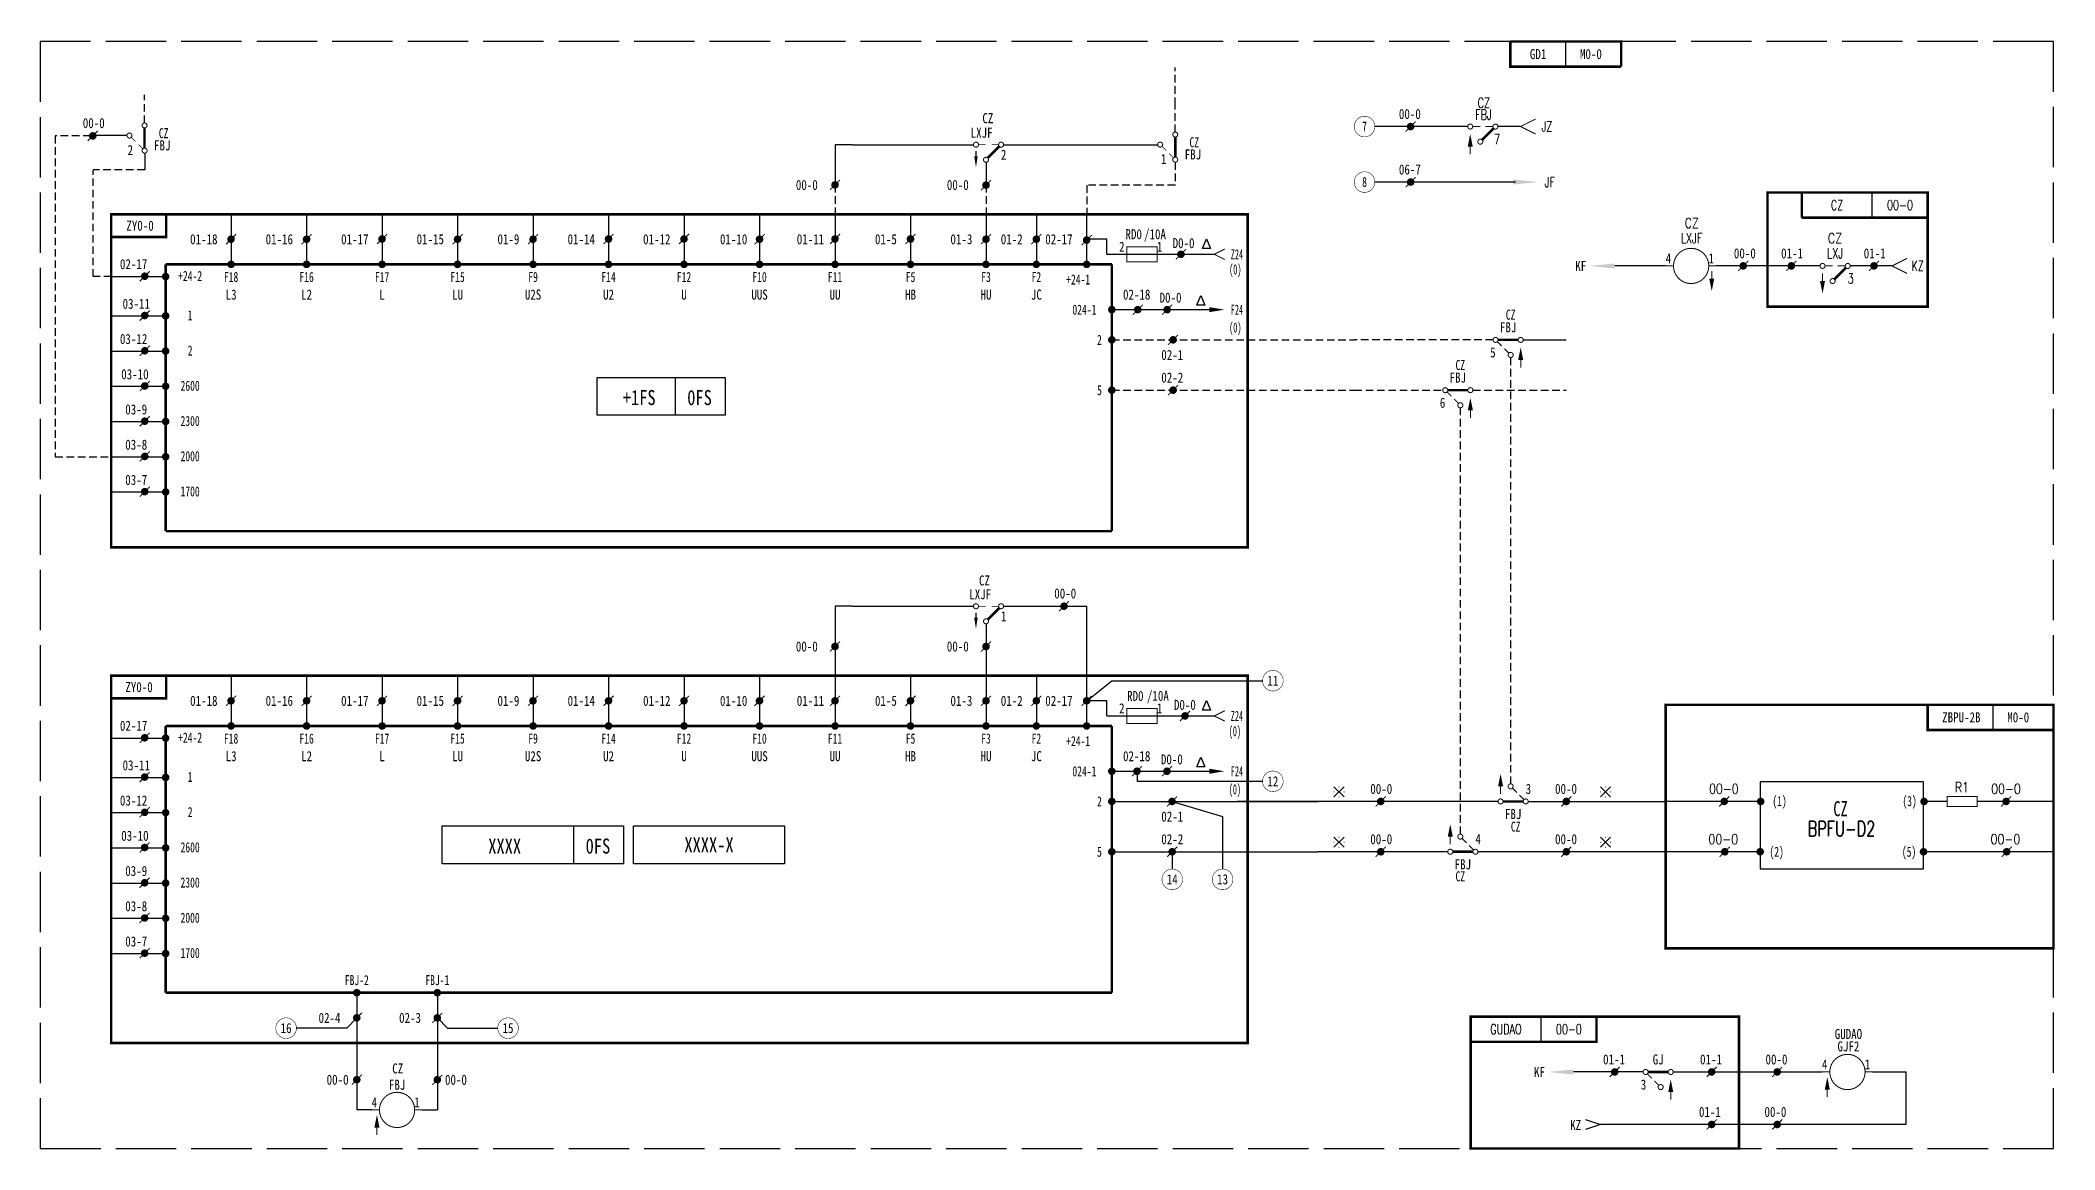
# Model space of a CAD drawing. Header units: millimetres. Extents: x -400 to 0, y -220 to 0.
import ezdxf
from ezdxf.enums import TextEntityAlignment as Align

# ---------------------------------------------------------------- set-up
doc = ezdxf.new("R2010")
doc.units = ezdxf.units.MM
doc.linetypes.add('ACAD_ISO02W100', pattern=[15, 12, -3])
doc.linetypes.add('DASHEDX2', pattern=[1.5, 1, -0.5])
for name, color, linetype in [('define', 7, 'Continuous'), ('hide', 7, 'Continuous'), ('tie', 7, 'Continuous')]:
    doc.layers.add(name, color=color, linetype=linetype)
doc.styles.add('HZ', font='TXT', dxfattribs={"width": 0.7, "bigfont": 'HZTXT'})

msp = doc.modelspace()

# ---------------------------------------------------------------- texts
at = {"color": 7}
for s, width, p in [('GD1', 0.8, (-102.4, -2.5)), ('7', 0.7, (-136.88, -16.9)), ('2', 0.8, (-208.59, -22.5)), ('8', 0.7, (-136.88, -27.93)), ('1', 0.8, (-208.59, -114.23)), ('11', 0.8, (-155.09, -127.03)), ('ZBPU-2B', 0.8, (-18.3, -134.32)), ('12', 0.8, (-155.09, -147.03)), ('14', 0.8, (-175.09, -166.52)), ('13', 0.8, (-165.09, -166.52)), ('16', 0.8, (-351.16, -196.09)), ('15', 0.8, (-307.06, -196.09)), ('GJF2', 0.8, (-40.74, -199.71))]:
    msp.add_text(s, height=2, dxfattribs=dict(at, width=width)).set_placement(p, align=Align.MIDDLE)
at = {"color": 5, "width": 0.8}
for s, p in [('M0-0', (-91.9, -2.5)), ('ZY0-0', (-380.38, -128.31)), ('M0-0', (-7, -134.32))]:
    msp.add_text(s, height=2, dxfattribs=at).set_placement(p, align=Align.MIDDLE)
at = {"color": 3, "style": 'HZ'}
for s, width, p in [('CZ', 0.7, (-113.17, -13.18)), ('CZ', 0.8, (-71.86, -37.08)), ('CZ', 0.8, (-43.41, -40.1)), ('R1', 0.8, (-18.18, -149.21)), ('00-0', 0.8, (-9.43, -149.53)), ('00-0', 0.8, (-9.54, -159.53))]:
    msp.add_text(s, height=2, dxfattribs=dict(at, width=width)).set_placement(p, align=Align.CENTER)
at = {"color": 4, "width": 0.8}
for p in [(-387.2, -16.2), (-245.52, -28.5), (-215.52, -28.5)]:
    msp.add_text('00-0', height=2, dxfattribs=at).set_placement(p, align=Align.MIDDLE_RIGHT)
at = {"color": 4}
for s, height, width, p in [('CZ', 2, 0.8, (-211.72, -16.23)), ('D0-0', 2, 0.8, (-172.84, -41.06)), ('(0)', 2, 0.6, (-162.56, -46.3)), ('D0-0', 2, 0.8, (-175.43, -51.9)), ('(0)', 2, 0.6, (-162.56, -57.84)), ('0FS', 3, 0.8, (-269.01, -72.26))]:
    msp.add_text(s, height=height, dxfattribs=dict(at, width=width)).set_placement(p, align=Align.CENTER)
at = {"color": 3}
for s, width, p in [('00-0', 0.8, (-127.88, -15.4)), ('CZ', 0.8, (-212.4, -108.11)), ('D0-0', 0.8, (-172.58, -132.83)), ('(0)', 0.6, (-162.64, -138.07)), ('D0-0', 0.8, (-175.17, -143.66)), ('(0)', 0.6, (-162.64, -149.61)), ('CZ', 0.8, (-328.98, -205.1))]:
    msp.add_text(s, height=2, dxfattribs=dict(at, width=width)).set_placement(p, align=Align.CENTER)
at = {"color": 7, "style": 'HZ', "width": 0.7}
for s, p in [('FBJ', (-113.25, -15.53)), ('LXJF', (-71.9, -40.08)), ('LXJ', (-43.38, -43.1))]:
    msp.add_text(s, height=2, dxfattribs=at).set_placement(p, align=Align.CENTER)
for s, p in [('JZ', (-99.55, -17.9)), ('7', (-109.95, -20.4)), ('JF', (-99.05, -28.93))]:
    msp.add_text(s, height=2, dxfattribs=at).set_placement(p, align=Align.RIGHT)
at = {"color": 7, "width": 0.8}
for s, height, p in [('FBJ', 2, (-375.77, -21.64)), ('FBJ', 2, (-170.98, -23.44)), ('06-7', 2, (-127.88, -26.43)), ('/10A', 2, (-178.52, -39.29)), ('L3', 2, (-362.09, -51.29)), ('L2', 2, (-347.09, -51.29)), ('L', 2, (-332.09, -51.29)), ('LU', 2, (-317.09, -51.29)), ('U2S', 2, (-302.09, -51.29)), ('U2', 2, (-287.09, -51.29)), ('U', 2, (-272.09, -51.29)), ('UUS', 2, (-257.09, -51.29)), ('UU', 2, (-242.09, -51.29)), ('HB', 2, (-227.09, -51.29)), ('HU', 2, (-212.09, -51.29)), ('JC', 2, (-202.09, -51.29)), ('FBJ', 2, (-108.35, -57.79)), ('02-1', 2, (-175.09, -63.29)), ('02-2', 2, (-175.09, -67.79)), ('FBJ', 2, (-118.35, -67.79)), ('+1FS', 3, (-281, -72.26)), ('/10A', 2, (-177.94, -131.03)), ('L3', 2, (-362.09, -143.03)), ('L2', 2, (-347.09, -143.03)), ('L', 2, (-332.09, -143.03)), ('LU', 2, (-317.09, -143.03)), ('U2S', 2, (-302.09, -143.03)), ('U2', 2, (-287.09, -143.03)), ('U', 2, (-272.09, -143.03)), ('UUS', 2, (-257.09, -143.03)), ('UU', 2, (-242.09, -143.03)), ('HB', 2, (-227.09, -143.03)), ('HU', 2, (-212.09, -143.03)), ('JC', 2, (-202.09, -143.03)), ('FBJ', 2, (-107.35, -154.53)), ('FBJ', 2, (-117.35, -164.53)), ('GJ', 2, (-78.54, -203.3)), ('FBJ', 2, (-329.11, -208.34))]:
    msp.add_text(s, height=height, dxfattribs=at).set_placement(p, align=Align.CENTER)
at = {"color": 4}
for s, width, p in [('CZ', 0.7, (-375.49, -18.21)), ('CZ', 0.7, (-170.71, -20.01)), ('ZY0-0', 0.8, (-380.18, -36.61))]:
    msp.add_text(s, height=2, dxfattribs=dict(at, width=width)).set_placement(p, align=Align.MIDDLE)
at = {"color": 7, "width": 0.8}
for s, p in [('LXJF', (-215.15, -19.11)), ('2', (-382.66, -22.56)), ('1', (-177.34, -24.36)), ('01-18', (-370.23, -40.29)), ('01-16', (-355.23, -40.29)), ('01-17', (-340.23, -40.29)), ('01-15', (-325.23, -40.29)), ('01-9', (-309.16, -40.29)), ('01-14', (-295.23, -40.29)), ('01-12', (-280.23, -40.29)), ('01-10', (-264.96, -40.29)), ('01-11', (-249.69, -40.29)), ('01-5', (-234.16, -40.29)), ('01-3', (-219.16, -40.29)), ('01-2', (-209.16, -40.29)), ('02-17', (-200.32, -40.29)), ('2', (-185.66, -41.79)), ('02-17', (-384.18, -45.24)), ('4', (-77.05, -44.1)), ('03-11', (-383.65, -53.12)), ('03-12', (-384.18, -60.12)), ('5', (-111.92, -62.79)), ('03-10', (-383.92, -67.12)), ('6', (-121.92, -72.79)), ('03-9', (-383.12, -74.12)), ('03-8', (-383.12, -81.12)), ('03-7', (-383.12, -88.12)), ('LXJF', (-215.42, -110.85)), ('01-18', (-370.23, -132.03)), ('01-16', (-355.23, -132.03)), ('01-9', (-309.16, -132.03)), ('01-14', (-295.23, -132.03)), ('01-10', (-264.96, -132.03)), ('01-5', (-234.16, -132.03)), ('01-2', (-209.16, -132.03)), ('2', (-185.66, -133.53)), ('02-17', (-384.18, -136.98)), ('03-11', (-383.65, -144.85)), ('03-12', (-384.18, -151.85)), ('03-10', (-383.92, -158.85)), ('03-9', (-383.12, -165.85)), ('03-8', (-383.12, -172.85)), ('03-7', (-383.12, -179.85)), ('4', (-46, -204.3)), ('4', (-334.18, -211.84))]:
    msp.add_text(s, height=2, dxfattribs=at).set_placement(p)
at = {"color": 3, "style": 'HZ', "width": 0.7}
for s, p in [('CZ', (-43, -32.5)), ('GUDAO', (-108.79, -196.3))]:
    msp.add_text(s, height=2, dxfattribs=at).set_placement(p, align=Align.MIDDLE)
at = {"color": 5, "style": 'HZ', "width": 0.7}
for p in [(-30.5, -32.5), (-96.29, -196.3)]:
    msp.add_text('00-0', height=2, dxfattribs=at).set_placement(p, align=Align.MIDDLE)
at = {"color": 4, "width": 0.8}
msp.add_text('RD0', height=2, dxfattribs=at).set_placement((-181.12, -39.29), align=Align.RIGHT)
at = {"color": 7}
for s, width, p in [('1', 0.8, (-177.06, -41.79)), ('Z24', 0.6, (-161.01, -43.29)), ('KF', 0.8, (-92.84, -45.6)), ('1', 0.8, (-67.45, -44.1)), ('F24', 0.6, (-161.01, -54.29)), ('1', 0.8, (-177.06, -133.53)), ('Z24', 0.6, (-161.01, -135.03)), ('F24', 0.6, (-161.01, -146.03)), ('3', 0.8, (-103.78, -149.53)), ('4', 0.8, (-113.78, -159.53)), ('1', 0.8, (-36.4, -204.3)), ('3', 0.8, (-80.91, -208.3)), ('1', 0.8, (-324.58, -211.84))]:
    msp.add_text(s, height=2, dxfattribs=dict(at, width=width)).set_placement(p, align=Align.RIGHT)
at = {"color": 7, "style": 'HZ', "width": 0.7}
msp.add_text('3', height=2, dxfattribs=at).set_placement((-40.88, -48.1))
at = {"color": 7, "width": 0.8}
for s, p in [('02-18', (-179.43, -50.29)), ('02-18', (-179.43, -142.03)), ('KZ', (-93.85, -215.35))]:
    msp.add_text(s, height=2, dxfattribs=at).set_placement(p, align=Align.MIDDLE_RIGHT)
at = {"color": 3}
for s, height, width, p in [('CZ', 2, 0.7, (-107.85, -54.29)), ('CZ', 2, 0.7, (-117.85, -64.29)), ('CZ', 3, 0.7, (-42.31, -152.47)), ('CZ', 2, 0.7, (-106.85, -156.03)), ('CZ', 2, 0.7, (-117.85, -165.91)), ('GUDAO', 2, 0.8, (-40.74, -197.25))]:
    msp.add_text(s, height=height, dxfattribs=dict(at, width=width)).set_placement(p, align=Align.MIDDLE)
at = {"color": 3, "width": 0.8}
msp.add_text('RD0', height=2, dxfattribs=at).set_placement((-180.8, -131.06), align=Align.RIGHT)
at = {"color": 7, "width": 0.7}
for s, p in [('(1)', (-55.85, -150.95)), ('(3)', (-30.01, -150.95)), ('(2)', (-56.43, -161.03)), ('(5)', (-30.12, -161.03))]:
    msp.add_text(s, height=2, dxfattribs=at).set_placement(p, align=Align.MIDDLE_LEFT)
at = {"color": 7, "style": 'HZ', "width": 0.7}
msp.add_text('BPFU-D2', height=3, dxfattribs=at).set_placement((-42.11, -156.43), align=Align.MIDDLE)
at = {"color": 6, "width": 0.8}
for s, p in [('XXXX', (-307.73, -161.4)), ('0FS', (-289.2, -161.4))]:
    msp.add_text(s, height=3, dxfattribs=at).set_placement(p, align=Align.CENTER)
msp.add_text('XXXX-X', height=3, dxfattribs=at).set_placement((-267.13, -159.64), align=Align.MIDDLE)
at = {"layer": 'tie', "color": 3, "width": 0.8}
for s, p in [('00-0', (-61.32, -43.1)), ('01-1', (-51.94, -43.1)), ('01-1', (-35.52, -43.1)), ('00-0', (-133.56, -149.53)), ('00-0', (-96.85, -149.53)), ('02-1', (-175.09, -155.03)), ('02-2', (-175.09, -159.53)), ('00-0', (-133.56, -159.53)), ('00-0', (-96.85, -159.53)), ('01-1', (-87.31, -203.3)), ('01-1', (-68.04, -203.3)), ('00-0', (-55.03, -203.3)), ('01-1', (-68.26, -213.73)), ('00-0', (-55.24, -213.73))]:
    msp.add_text(s, height=2, dxfattribs=at).set_placement(p, align=Align.CENTER)
at = {"layer": 'tie', "color": 1, "style": 'HZ', "width": 0.7}
msp.add_text('KZ', height=2, dxfattribs=at).set_placement((-25.75, -45.6), align=Align.RIGHT)
at = {"layer": 'tie', "color": 3, "width": 0.8}
for p in [(-194.18, -109.69), (-245.52, -120.23), (-215.52, -120.23)]:
    msp.add_text('00-0', height=2, dxfattribs=at).set_placement(p, align=Align.MIDDLE_RIGHT)
at = {"layer": 'tie', "color": 7, "width": 0.8}
for s, p in [('01-17', (-340.23, -132.03)), ('01-15', (-325.23, -132.03)), ('01-12', (-280.23, -132.03))]:
    msp.add_text(s, height=2, dxfattribs=at).set_placement(p)
at = {"layer": 'tie', "color": 3, "width": 0.8}
for s, p in [('01-11', (-249.69, -132.03)), ('01-3', (-219.16, -132.03)), ('02-17', (-200.32, -132.03)), ('00-0', (-319.59, -207.35))]:
    msp.add_text(s, height=2, dxfattribs=at).set_placement(p)
at = {"layer": 'tie', "color": 3, "style": 'HZ', "width": 0.8}
for p in [(-65.49, -149.53), (-65.6, -159.53)]:
    msp.add_text('00-0', height=2, dxfattribs=at).set_placement(p, align=Align.CENTER)
at = {"layer": 'tie', "color": 3, "width": 0.8}
for s, p in [('02-4', (-344.71, -194.04)), ('02-3', (-328.71, -194.04))]:
    msp.add_text(s, height=2, dxfattribs=at).set_placement(p, align=Align.MIDDLE_LEFT)
at = {"layer": 'tie', "color": 1, "width": 0.8}
msp.add_text('KF', height=2, dxfattribs=at).set_placement((-101.03, -205.8), align=Align.RIGHT)
at = {"layer": 'tie', "color": 3, "width": 0.8}
msp.add_text('00-0', height=2, dxfattribs=at).set_placement((-338.75, -207.33), align=Align.RIGHT)

# ---------------------------------------------------------------- blocks, each defined once
blk = doc.blocks.new('conti_2')
for points in [[(-0.95, 0, 0.1, 0.1, 1), (-1.05, 0, 0.1, 0.1, 1)], [(0.05, 1, 0.1, 0.1, 1), (-0.05, 1, 0.1, 0.1, 1)], [(1.05, 0, 0.1, 0.1, 1), (0.95, 0, 0.1, 0.1, 1)], [(0.05, -1, 0.1, 0.1, 1), (-0.05, -1, 0.1, 0.1, 1)]]:
    blk.add_lwpolyline(points, format="xyseb", close=True)
for points in [[(-1, -1), (1, 1)], [(1, -1), (-1, 1)]]:
    blk.add_lwpolyline(points)
blk.add_attdef('1', text='', height=2).set_placement((2.27, 0.09), align=Align.MIDDLE)
blk = doc.blocks.new('JX')
at = {"const_width": 0.75}
blk.add_lwpolyline([(-0.375, 0, 1), (0.375, 0, 1)], format="xyb", close=True, dxfattribs=at)
at = {"width": 0.7}
blk.add_attdef('Z20', text='', height=2, dxfattribs=at).set_placement((0, -3.5), align=Align.CENTER)
blk = doc.blocks.new('JY')
at = {"const_width": 0.75}
blk.add_lwpolyline([(0.375, 0, -1), (-0.375, 0, -1)], format="xyb", close=True, dxfattribs=at)
at = {"width": 0.7}
blk.add_attdef('Z20', text='', height=2, dxfattribs=at).set_placement((1.5, 0), align=Align.MIDDLE_LEFT)
blk = doc.blocks.new('JS')
at = {"const_width": 0.75}
blk.add_lwpolyline([(-0.375, 0, -1), (0.375, 0, -1)], format="xyb", close=True, dxfattribs=at)
at = {"width": 0.7}
blk.add_attdef('Z20', text='', height=2, dxfattribs=at).set_placement((0, 1.5), align=Align.CENTER)
blk = doc.blocks.new('JTX')
at = {"const_width": 0.2}
blk.add_lwpolyline([(0, -2.5), (0, -4)], dxfattribs=at)
blk.add_solid([(-0.5, -2.5), (0.5, -2.5), (0, 0)])

# ---------------------------------------------------------------- linework, layer by layer
at = {"color": 7}
for p, q in [((-96.9, -5), (-96.9, 0)), ((-127.88, -16.9), (-134.88, -16.9)), ((-116.38, -16.9), (-127.88, -16.9)), ((-105.88, -16.9), (-110.38, -16.9)), ((-238.59, -20.5), (-214.59, -20.5)), ((-212.09, -24), (-212.09, -28.5)), ((-106.88, -27.93), (-134.88, -27.93)), ((-36, -35), (-36, -30)), ((-362.09, -34.29), (-362.09, -44.29)), ((-347.09, -34.29), (-347.09, -44.29)), ((-332.09, -34.29), (-332.09, -44.29)), ((-317.09, -34.29), (-317.09, -44.29)), ((-302.09, -34.29), (-302.09, -44.29)), ((-287.09, -34.29), (-287.09, -44.29)), ((-272.09, -34.29), (-272.09, -44.29)), ((-257.09, -34.29), (-257.09, -44.29)), ((-242.09, -34.29), (-242.09, -44.29)), ((-227.09, -34.29), (-227.09, -44.29)), ((-212.09, -34.29), (-212.09, -44.29)), ((-202.09, -34.29), (-202.09, -44.29)), ((-192.09, -44.29), (-192.09, -34.29)), ((-188.09, -39.29), (-192.09, -39.29)), ((-188.09, -42.29), (-188.09, -39.29)), ((-188.09, -42.29), (-166.73, -42.29)), ((-46.38, -44.6), (-66.99, -44.6)), ((-32.08, -44.6), (-40.38, -44.6)), ((-187.09, -53.29), (-167.72, -53.29)), ((-187.09, -59.29), (-187.09, -59.29)), ((-289.36, -74.26), (-289.36, -66.76)), ((-289.36, -66.76), (-263.93, -66.76)), ((-273.84, -66.76), (-273.84, -74.26)), ((-263.93, -66.76), (-263.93, -74.26)), ((-187.09, -69.29), (-187.09, -69.29)), ((-263.93, -74.26), (-289.36, -74.26)), ((-238.59, -112.23), (-214.59, -112.23)), ((-212.09, -115.73), (-212.09, -120.23)), ((-192.09, -126.03), (-192.09, -112.23)), ((-242.09, -120.23), (-242.09, -126.03)), ((-212.09, -120.23), (-212.09, -126.03)), ((-362.09, -126.03), (-362.09, -136.03)), ((-347.09, -126.03), (-347.09, -136.03)), ((-332.09, -126.03), (-332.09, -136.03)), ((-317.09, -126.03), (-317.09, -136.03)), ((-302.09, -126.03), (-302.09, -136.03)), ((-287.09, -126.03), (-287.09, -136.03)), ((-272.09, -126.03), (-272.09, -136.03)), ((-257.09, -126.03), (-257.09, -136.03)), ((-242.09, -126.03), (-242.09, -136.03)), ((-227.09, -126.03), (-227.09, -136.03)), ((-212.09, -126.03), (-212.09, -136.03)), ((-202.09, -126.03), (-202.09, -136.03)), ((-192.09, -136.03), (-192.09, -126.03)), ((-192.09, -131.03), (-187.09, -127.03)), ((-187.09, -127.03), (-157.09, -127.03)), ((-188.09, -131.03), (-192.09, -131.03)), ((-188.09, -134.03), (-188.09, -131.03)), ((-188.09, -134.03), (-166.73, -134.03)), ((-187.09, -145.03), (-167.72, -145.03)), ((-182.09, -145.03), (-182.09, -147.03)), ((-182.09, -147.03), (-157.09, -147.03)), ((-187.09, -151.03), (-146.13, -151.03)), ((-187.09, -151.03), (-187.09, -151.03)), ((-175.09, -151.03), (-165.09, -154.03)), ((-110.35, -151.03), (-146.13, -151.03)), ((-104.35, -151.03), (-77.1, -151.03)), ((-320.13, -163.4), (-320.13, -155.9)), ((-320.13, -155.9), (-284.13, -155.9)), ((-294.04, -155.9), (-294.04, -163.4)), ((-284.13, -155.9), (-284.13, -163.4)), ((-165.09, -154.03), (-165.09, -164.52)), ((-284.13, -163.4), (-320.13, -163.4)), ((-187.09, -161.03), (-146.13, -161.03)), ((-187.09, -161.03), (-187.09, -161.03)), ((-175.09, -161.03), (-175.09, -164.52)), ((-120.35, -161.03), (-146.13, -161.03)), ((-77.05, -161.03), (-114.35, -161.03)), ((-337.11, -189.04), (-337.11, -203.04)), ((-321.11, -189.04), (-321.11, -203.04)), ((-339.11, -196.09), (-349.11, -196.09)), ((-337.11, -194.04), (-339.11, -196.09)), ((-321.11, -194.04), (-319.11, -196.09)), ((-319.11, -196.09), (-309.11, -196.09)), ((-101.79, -198.8), (-101.79, -193.8)), ((-337.11, -203.04), (-337.11, -212.34)), ((-321.11, -203.04), (-321.11, -212.34)), ((-75.54, -204.8), (-62.47, -204.8)), ((-62.47, -204.8), (-45.93, -204.8)), ((-334.11, -212.34), (-337.11, -212.34)), ((-324.11, -212.34), (-321.11, -212.34))]:
    msp.add_line(p, q, dxfattribs=at)
at = {"color": 7, "linetype": 'DASHEDX2', "ltscale": 1.5}
for p, q in [((-174.52, -12.64), (-174.52, -5.13)), ((-389.98, -18.75), (-397.03, -18.75)), ((-174.51, -23.98), (-174.51, -28.54)), ((-389.51, -46.71), (-389.51, -25.72)), ((-242.09, -28.5), (-242.09, -34.29)), ((-212.09, -28.5), (-212.09, -34.29)), ((-174.51, -28.54), (-192.09, -28.54)), ((-192.09, -28.54), (-192.09, -34.51)), ((-385.87, -46.71), (-389.51, -46.71)), ((-187.09, -59.29), (-138.9, -59.29)), ((-111.35, -59.29), (-138.9, -59.29)), ((-107.85, -62.81), (-107.85, -147.53)), ((-187.09, -69.29), (-138.9, -69.29)), ((-138.9, -69.29), (-121.35, -69.29)), ((-117.85, -72.76), (-117.85, -157.53))]:
    msp.add_line(p, q, dxfattribs=at)
for p, q in [((-382.78, -18.68), (-389.61, -18.68)), ((-379.23, -22.14), (-379.23, -25.5)), ((-208.59, -20.5), (-177.87, -20.5)), ((-385.87, -46.71), (-374.9, -46.71)), ((-76.99, -44.6), (-87.18, -44.6)), ((-385.93, -54.52), (-374.9, -54.52)), ((-385.93, -61.52), (-374.9, -61.52)), ((-385.93, -68.52), (-374.9, -68.52)), ((-385.93, -75.52), (-374.9, -75.52)), ((-385.93, -82.52), (-374.9, -82.52)), ((-385.93, -89.52), (-374.9, -89.52)), ((-208.59, -112.23), (-192.09, -112.23)), ((-11.98, -136.82), (-11.98, -131.82)), ((-385.87, -138.44), (-374.9, -138.44)), ((-385.93, -146.26), (-374.9, -146.26)), ((-146.13, -151.03), (-162.14, -151.03)), ((-58.14, -151.03), (-77.1, -151.03)), ((-21.08, -151.03), (-25.69, -151.03)), ((0, -151.03), (-15.16, -151.03)), ((-385.93, -153.26), (-374.9, -153.26)), ((-385.93, -160.26), (-374.9, -160.26)), ((-58.18, -161.03), (-77.05, -161.03)), ((0, -161.03), (-25.8, -161.03)), ((-385.93, -167.26), (-374.9, -167.26)), ((-385.93, -174.26), (-374.9, -174.26)), ((-385.93, -181.26), (-374.9, -181.26))]:
    msp.add_line(p, q)
at = {"color": 7}
for points, const_width in [([(-107.9, 0), (-107.9, -5), (-85.9, -5)], 0.5), ([(-107.9, 0), (-85.9, 0), (-85.9, -5)], 0.5), ([(-128.73, -17.9), (-126.73, -15.9)], 0.2), ([(-102.88, -18.4), (-105.88, -16.9), (-102.88, -15.4)], 0.2), ([(-390.57, -19.75), (-388.57, -17.75)], 0.2), ([(-113.88, -16.9), (-115.38, -16.9)], 0.2), ([(-111.15, -17.17), (-113.52, -19.54)], 0.5), ([(-111.38, -16.9), (-112.88, -16.9)], 0.2), ([(-213.59, -20.5), (-212.19, -20.5)], 0.15), ([(-209.45, -20.85), (-211.74, -23.14)], 0.5), ([(-210.99, -20.5), (-209.59, -20.5)], 0.15), ([(-115.88, -20.9), (-115.88, -22.4)], 0.2), ([(-128.72, -28.93), (-126.72, -26.93)], 0.2), ([(-25, -30), (-50, -30), (-50, -35)], 0.5), ([(-25, -30), (-25, -35), (-50, -35)], 0.5), ([(-374.99, -34.34), (-374.99, -38.86), (-385.87, -38.86)], 0.5), ([(-60.64, -43.59), (-62.64, -45.59)], 0.2), ([(-51.08, -43.59), (-53.08, -45.59)], 0.2), ([(-34.65, -43.59), (-36.65, -45.59)], 0.2), ([(-29.08, -46.1), (-32.08, -44.6), (-29.08, -43.1)], 0.2), ([(-75.49, -44.6), (-76.99, -44.6)], 0.2), ([(-68.49, -44.6), (-66.99, -44.6)], 0.2), ([(-67.9, -47.1), (-67.9, -45.6)], 0.2), ([(-45.88, -47.6), (-45.88, -46.1)], 0.2), ([(-43.88, -44.6), (-45.38, -44.6)], 0.2), ([(-43.62, -47.33), (-41.24, -44.95)], 0.5), ([(-41.38, -44.6), (-42.88, -44.6)], 0.2), ([(-110.53, -59.61), (-109.6, -60.54)], 0.2), ([(-106.35, -59.29), (-110.35, -59.29)], 0.5), ([(-109.1, -61.04), (-108.16, -61.98)], 0.2), ([(-105.85, -63.29), (-105.85, -64.79)], 0.2), ([(-120.53, -69.61), (-119.6, -70.54)], 0.2), ([(-116.35, -69.29), (-120.35, -69.29)], 0.5), ([(-119.1, -71.04), (-118.16, -71.98)], 0.2), ([(-115.85, -73.29), (-115.85, -74.79)], 0.2), ([(-197.6, -113.23), (-195.6, -111.23)], 0.2), ([(-213.59, -112.23), (-212.19, -112.23)], 0.15), ([(-209.45, -112.59), (-211.74, -114.88)], 0.5), ([(-210.99, -112.23), (-209.59, -112.23)], 0.15), ([(-243.09, -121.23), (-241.09, -119.23)], 0.2), ([(-213.09, -121.23), (-211.09, -119.23)], 0.2), ([(-160.09, -126.03), (-160.09, -199.04), (-385.93, -199.04), (-385.93, -126.03), (-160.09, -126.03)], 0.5), ([(-374.99, -126.03), (-374.99, -130.55), (-385.87, -130.55)], 0.5), ([(-375.09, -189.04), (-375.09, -136.03)], 0.5), ([(-375.09, -136.03), (-187.09, -136.03)], 0.5), ([(-187.09, -189.04), (-187.09, -136.03)], 0.5), ([(-109.85, -148.03), (-109.85, -149.53)], 0.2), ([(-134.65, -152.03), (-132.65, -150.03)], 0.2), ([(-109.35, -151.03), (-105.35, -151.03)], 0.5), ([(-106.6, -149.28), (-107.54, -148.34)], 0.2), ([(-105.17, -150.71), (-106.1, -149.78)], 0.2), ([(-97.8, -152.03), (-95.8, -150.03)], 0.2), ([(-66.42, -152.03), (-64.42, -150.03)], 0.2), ([(-10.4, -152.03), (-8.4, -150.03)], 0.2), ([(-134.65, -162.03), (-132.65, -160.03)], 0.2), ([(-119.85, -158.03), (-119.85, -159.53)], 0.2), ([(-116.6, -159.28), (-117.54, -158.34)], 0.2), ([(-115.17, -160.71), (-116.1, -159.78)], 0.2), ([(-97.8, -162.03), (-95.8, -160.03)], 0.2), ([(-66.31, -162.03), (-64.31, -160.03)], 0.2), ([(-10.29, -162.03), (-8.29, -160.03)], 0.2), ([(-119.35, -161.03), (-115.35, -161.03)], 0.5), ([(-375.09, -189.04), (-187.09, -189.04)], 0.5), ([(-90.79, -193.8), (-90.79, -198.8), (-115.79, -198.8)], 0.5), ([(-90.79, -193.8), (-115.79, -193.8), (-115.79, -198.8)], 0.5), ([(-86.17, -203.79), (-88.17, -205.79)], 0.2), ([(-66.9, -203.79), (-68.9, -205.79)], 0.2), ([(-53.89, -203.79), (-55.89, -205.79)], 0.2), ([(-79.79, -206.05), (-80.73, -205.11)], 0.2), ([(-76.54, -204.8), (-80.54, -204.8)], 0.5), ([(-78.36, -207.48), (-79.29, -206.55)], 0.2), ([(-44.43, -204.8), (-45.93, -204.8)], 0.2), ([(-37.43, -204.8), (-35.93, -204.8)], 0.2), ([(-76.04, -208.8), (-76.04, -210.3)], 0.2), ([(-44.93, -208.3), (-44.93, -209.8)], 0.2), ([(-332.61, -212.34), (-334.11, -212.34)], 0.2), ([(-325.61, -212.34), (-324.11, -212.34)], 0.2), ([(-66.9, -214.23), (-68.9, -216.23)], 0.2), ([(-53.89, -214.23), (-55.89, -216.23)], 0.2)]:
    msp.add_lwpolyline(points, dxfattribs=dict(at, const_width=const_width))
at = {"color": 7, "linetype": 'DASHEDX2', "ltscale": 1.5}
for points in [[(-379.3, -16.18), (-379.3, -10.58)], [(-174.52, -17.98), (-174.52, -12.64)], [(-397.03, -18.75), (-397.03, -82.52), (-385.93, -82.52)], [(-379.23, -22.18), (-379.23, -25.5), (-389.51, -25.5), (-389.51, -25.63)], [(-115.35, -69.29), (-96.85, -69.29)]]:
    msp.add_lwpolyline(points, dxfattribs=at)
for points in [[(-381.28, -17.68, 0, 0, 0), (-381.28, -16.68, 0.8, 0, 0), (-381.28, -14.48, 0, 0, 0)], [(-176.49, -19.48, 0, 0, 0), (-176.49, -18.48, 0.8, 0, 0), (-176.49, -16.28, 0, 0, 0)]]:
    msp.add_lwpolyline(points, format="xyseb")
at = {"color": 7}
for points, const_width in [([(-134.83, -16.9, -1), (-138.93, -16.9, -1)], 0.1), ([(-389.94, -18.75, 1), (-389.19, -18.75, 1)], 0.75), ([(-214.59, -20.5, 1), (-213.59, -20.5, 1)], 0.2), ([(-209.59, -20.5, 1), (-208.59, -20.5, 1)], 0.2), ([(-128.1, -16.9, 1), (-127.35, -16.9, 1)], 0.75), ([(-212.59, -23.5, 1), (-211.59, -23.5, 1)], 0.2), ([(-134.83, -27.93, -1), (-138.93, -27.93, -1)], 0.1), ([(-128.1, -27.93, 1), (-127.35, -27.93, 1)], 0.75), ([(-68.49, -44.6, -1), (-75.49, -44.6, -1)], 0.2), ([(-61.27, -44.59, 1), (-62.02, -44.59, 1)], 0.75), ([(-51.7, -44.59, 1), (-52.45, -44.59, 1)], 0.75), ([(-35.28, -44.59, 1), (-36.03, -44.59, 1)], 0.75), ([(-214.59, -112.23, 1), (-213.59, -112.23, 1)], 0.2), ([(-209.59, -112.23, 1), (-208.59, -112.23, 1)], 0.2), ([(-196.97, -112.23, 1), (-196.22, -112.23, 1)], 0.75), ([(-212.59, -115.23, 1), (-211.59, -115.23, 1)], 0.2), ([(-242.47, -120.23, 1), (-241.72, -120.23, 1)], 0.75), ([(-212.47, -120.23, 1), (-211.72, -120.23, 1)], 0.75), ([(-153.04, -127.03, -1), (-157.14, -127.03, -1)], 0.1), ([(-153.04, -147.03, -1), (-157.14, -147.03, -1)], 0.1), ([(-134.03, -151.03, 1), (-133.28, -151.03, 1)], 0.75), ([(-97.17, -151.03, 1), (-96.42, -151.03, 1)], 0.75), ([(-65.79, -151.03, 1), (-65.04, -151.03, 1)], 0.75), ([(-9.78, -151.03, 1), (-9.03, -151.03, 1)], 0.75), ([(-134.03, -161.03, 1), (-133.28, -161.03, 1)], 0.75), ([(-97.17, -161.03, 1), (-96.42, -161.03, 1)], 0.75), ([(-65.68, -161.03, 1), (-64.93, -161.03, 1)], 0.75), ([(-9.67, -161.03, 1), (-8.92, -161.03, 1)], 0.75), ([(-173.04, -166.52, -1), (-177.14, -166.52, -1)], 0.1), ([(-163.04, -166.52, -1), (-167.14, -166.52, -1)], 0.1), ([(-349.11, -196.09, -1), (-353.21, -196.09, -1)], 0.1), ([(-305.01, -196.09, -1), (-309.11, -196.09, -1)], 0.1), ([(-86.79, -204.79, 1), (-87.54, -204.79, 1)], 0.75), ([(-67.53, -204.79, 1), (-68.28, -204.79, 1)], 0.75), ([(-54.51, -204.79, 1), (-55.26, -204.79, 1)], 0.75), ([(-37.43, -204.8, -1), (-44.43, -204.8, -1)], 0.2), ([(-325.61, -212.34, -1), (-332.61, -212.34, -1)], 0.2), ([(-67.53, -215.23, 1), (-68.28, -215.23, 1)], 0.75), ([(-54.51, -215.23, 1), (-55.26, -215.23, 1)], 0.75)]:
    msp.add_lwpolyline(points, format="xyb", close=True, dxfattribs=dict(at, const_width=const_width))
for points, const_width in [([(-382.78, -18.68, 1), (-381.78, -18.68, 1)], 0.2), ([(-379.78, -16.68, 1), (-378.78, -16.68, 1)], 0.2), ([(-177.99, -20.48, 1), (-176.99, -20.48, 1)], 0.2), ([(-174.99, -18.48, 1), (-173.99, -18.48, 1)], 0.2), ([(-379.78, -21.68, 1), (-378.78, -21.68, 1)], 0.2), ([(-174.99, -23.48, 1), (-173.99, -23.48, 1)], 0.2), ([(-242.47, -28.49, 1), (-241.72, -28.49, 1)], 0.75), ([(-212.47, -28.54, 1), (-211.72, -28.54, 1)], 0.75), ([(-362.47, -39.29, 1), (-361.72, -39.29, 1)], 0.75), ([(-347.47, -39.29, 1), (-346.72, -39.29, 1)], 0.75), ([(-332.47, -39.24, 1), (-331.72, -39.24, 1)], 0.75), ([(-317.47, -39.29, 1), (-316.72, -39.29, 1)], 0.75), ([(-302.47, -39.29, 1), (-301.72, -39.29, 1)], 0.75), ([(-287.47, -39.24, 1), (-286.72, -39.24, 1)], 0.75), ([(-272.47, -39.24, 1), (-271.72, -39.24, 1)], 0.75), ([(-257.47, -39.29, 1), (-256.72, -39.29, 1)], 0.75), ([(-242.47, -39.24, 1), (-241.72, -39.24, 1)], 0.75), ([(-227.47, -39.24, 1), (-226.72, -39.24, 1)], 0.75), ([(-212.47, -39.29, 1), (-211.72, -39.29, 1)], 0.75), ([(-202.47, -39.29, 1), (-201.72, -39.29, 1)], 0.75), ([(-192.47, -39.46, 1), (-191.72, -39.46, 1)], 0.75), ([(-173.74, -42.29, 1), (-172.99, -42.29, 1)], 0.75), ([(-379.62, -46.64, 1), (-378.87, -46.64, 1)], 0.75), ([(-379.62, -54.46, 1), (-378.87, -54.46, 1)], 0.75), ([(-182.32, -53.29, 1), (-181.57, -53.29, 1)], 0.75), ([(-176.48, -53.29, 1), (-175.73, -53.29, 1)], 0.75), ([(-175.29, -59.29, 1), (-174.54, -59.29, 1)], 0.75), ([(-379.62, -61.46, 1), (-378.87, -61.46, 1)], 0.75), ([(-379.62, -68.46, 1), (-378.87, -68.46, 1)], 0.75), ([(-175.29, -69.29, 1), (-174.54, -69.29, 1)], 0.75), ([(-379.62, -75.46, 1), (-378.87, -75.46, 1)], 0.75), ([(-379.62, -82.46, 1), (-378.87, -82.46, 1)], 0.75), ([(-379.62, -89.46, 1), (-378.87, -89.46, 1)], 0.75), ([(-362.47, -131.03, 1), (-361.72, -131.03, 1)], 0.75), ([(-347.47, -131.03, 1), (-346.72, -131.03, 1)], 0.75), ([(-332.47, -131.03, 1), (-331.72, -131.03, 1)], 0.75), ([(-317.47, -131.03, 1), (-316.72, -131.03, 1)], 0.75), ([(-302.47, -131.03, 1), (-301.72, -131.03, 1)], 0.75), ([(-287.47, -131.03, 1), (-286.72, -131.03, 1)], 0.75), ([(-272.47, -131.03, 1), (-271.72, -131.03, 1)], 0.75), ([(-257.47, -131.03, 1), (-256.72, -131.03, 1)], 0.75), ([(-242.47, -131.03, 1), (-241.72, -131.03, 1)], 0.75), ([(-227.47, -131.03, 1), (-226.72, -131.03, 1)], 0.75), ([(-212.47, -131.03, 1), (-211.72, -131.03, 1)], 0.75), ([(-202.47, -131.03, 1), (-201.72, -131.03, 1)], 0.75), ([(-192.47, -131.03, 1), (-191.72, -131.03, 1)], 0.75), ([(-172.92, -134.03, 1), (-172.17, -134.03, 1)], 0.75), ([(-379.64, -138.38, 1), (-378.89, -138.38, 1)], 0.75), ([(-379.64, -146.19, 1), (-378.89, -146.19, 1)], 0.75), ([(-182.47, -145.03, 1), (-181.72, -145.03, 1)], 0.75), ([(-176.51, -145.03, 1), (-175.76, -145.03, 1)], 0.75), ([(-175.5, -151.03, 1), (-174.75, -151.03, 1)], 0.75), ([(-57.79, -151.03, -1), (-58.54, -151.03, -1)], 0.75), ([(-25.33, -151.03, -1), (-26.08, -151.03, -1)], 0.75), ([(-379.64, -153.19, 1), (-378.89, -153.19, 1)], 0.75), ([(-379.64, -160.19, 1), (-378.89, -160.19, 1)], 0.75), ([(-175.47, -161.03, 1), (-174.72, -161.03, 1)], 0.75), ([(-57.9, -161.03, -1), (-58.65, -161.03, -1)], 0.75), ([(-25.44, -161.03, -1), (-26.19, -161.03, -1)], 0.75), ([(-379.64, -167.19, 1), (-378.89, -167.19, 1)], 0.75), ([(-379.64, -174.19, 1), (-378.89, -174.19, 1)], 0.75), ([(-379.64, -181.19, 1), (-378.89, -181.19, 1)], 0.75), ([(-337.49, -194.04, 1), (-336.74, -194.04, 1)], 0.75), ([(-321.49, -194.04, 1), (-320.74, -194.04, 1)], 0.75), ([(-337.49, -206.34, 1), (-336.74, -206.34, 1)], 0.75), ([(-321.49, -206.34, 1), (-320.74, -206.34, 1)], 0.75)]:
    msp.add_lwpolyline(points, format="xyb", close=True, dxfattribs=dict(const_width=const_width))
for points, const_width in [([(-381.08, -19.88), (-381.92, -19.03)], 0.15), ([(-379.28, -21.18), (-379.28, -17.18)], 0.5), ([(-174.49, -22.98), (-174.49, -18.98)], 0.5), ([(-379.63, -21.33), (-380.48, -20.48)], 0.15), ([(-176.29, -21.68), (-177.14, -20.84)], 0.15), ([(-174.85, -23.13), (-175.69, -22.28)], 0.15), ([(-243.09, -29.49), (-241.09, -27.49)], 0.2), ([(-213.09, -29.54), (-211.09, -27.54)], 0.2), ([(-363.09, -40.29), (-361.09, -38.29)], 0.2), ([(-348.09, -40.29), (-346.09, -38.29)], 0.2), ([(-333.09, -40.24), (-331.09, -38.24)], 0.2), ([(-318.09, -40.29), (-316.09, -38.29)], 0.2), ([(-303.09, -40.29), (-301.09, -38.29)], 0.2), ([(-288.09, -40.24), (-286.09, -38.24)], 0.2), ([(-273.09, -40.24), (-271.09, -38.24)], 0.2), ([(-258.09, -40.29), (-256.09, -38.29)], 0.2), ([(-243.09, -40.24), (-241.09, -38.24)], 0.2), ([(-228.09, -40.24), (-226.09, -38.24)], 0.2), ([(-213.09, -40.29), (-211.09, -38.29)], 0.2), ([(-203.09, -40.29), (-201.09, -38.29)], 0.2), ([(-193.09, -40.46), (-191.09, -38.46)], 0.2), ([(-176.09, -42.29), (-186.09, -42.29)], 0.2), ([(-174.36, -43.29), (-172.36, -41.29)], 0.2), ([(-164.65, -43.33), (-166.73, -42.29), (-164.65, -41.25)], 0.2), ([(-380.24, -47.64), (-378.24, -45.64)], 0.2), ([(-380.24, -55.46), (-378.24, -53.46)], 0.2), ([(-182.94, -54.29), (-180.94, -52.29)], 0.2), ([(-177.11, -54.29), (-175.11, -52.29)], 0.2), ([(-175.92, -60.29), (-173.92, -58.29)], 0.2), ([(-380.24, -62.46), (-378.24, -60.46)], 0.2), ([(-380.24, -69.46), (-378.24, -67.46)], 0.2), ([(-175.92, -70.29), (-173.92, -68.29)], 0.2), ([(-380.24, -76.46), (-378.24, -74.46)], 0.2), ([(-380.24, -83.46), (-378.24, -81.46)], 0.2), ([(-380.24, -90.46), (-378.24, -88.46)], 0.2), ([(-363.09, -132.03), (-361.09, -130.03)], 0.2), ([(-348.09, -132.03), (-346.09, -130.03)], 0.2), ([(-333.09, -132.03), (-331.09, -130.03)], 0.2), ([(-318.09, -132.03), (-316.09, -130.03)], 0.2), ([(-303.09, -132.03), (-301.09, -130.03)], 0.2), ([(-288.09, -132.03), (-286.09, -130.03)], 0.2), ([(-273.09, -132.03), (-271.09, -130.03)], 0.2), ([(-258.09, -132.03), (-256.09, -130.03)], 0.2), ([(-243.09, -132.03), (-241.09, -130.03)], 0.2), ([(-228.09, -132.03), (-226.09, -130.03)], 0.2), ([(-213.09, -132.03), (-211.09, -130.03)], 0.2), ([(-203.09, -132.03), (-201.09, -130.03)], 0.2), ([(-193.09, -132.03), (-191.09, -130.03)], 0.2), ([(-25, -131.82), (0, -131.82), (0, -136.82)], 0.5), ([(-25, -131.82), (-25, -136.82), (0, -136.82)], 0.5), ([(-176.09, -134.03), (-186.09, -134.03)], 0.2), ([(-173.54, -135.03), (-171.54, -133.03)], 0.2), ([(-164.65, -135.07), (-166.73, -134.03), (-164.65, -132.99)], 0.2), ([(-380.27, -139.38), (-378.27, -137.38)], 0.2), ([(-183.09, -146.03), (-181.09, -144.03)], 0.2), ([(-177.13, -146.03), (-175.13, -144.03)], 0.2), ([(-380.27, -147.19), (-378.27, -145.19)], 0.2), ([(-380.27, -154.19), (-378.27, -152.19)], 0.2), ([(-176.13, -152.03), (-174.13, -150.03)], 0.2), ([(-380.27, -161.19), (-378.27, -159.19)], 0.2), ([(-176.09, -162.03), (-174.09, -160.03)], 0.2), ([(-380.27, -168.19), (-378.27, -166.19)], 0.2), ([(-380.27, -175.19), (-378.27, -173.19)], 0.2), ([(-380.27, -182.19), (-378.27, -180.19)], 0.2), ([(-338.11, -195.04), (-336.11, -193.04)], 0.2), ([(-322.11, -195.04), (-320.11, -193.04)], 0.2), ([(-338.11, -207.34), (-336.11, -205.34)], 0.2), ([(-322.11, -207.34), (-320.11, -205.34)], 0.2)]:
    msp.add_lwpolyline(points, dxfattribs=dict(const_width=const_width))
at = {"color": 7, "const_width": 0.2}
for points in [[(-115.88, -16.4, 1), (-115.88, -17.4, 1), (-115.88, -16.4)], [(-113.88, -19.4, 1), (-113.88, -20.4, 1), (-113.88, -19.4)], [(-110.88, -16.4, 1), (-110.88, -17.4, 1), (-110.88, -16.4)], [(-45.88, -45.1, -1), (-45.88, -44.1, -1), (-45.88, -45.1)], [(-40.88, -45.1, -1), (-40.88, -44.1, -1), (-40.88, -45.1)], [(-43.88, -48.1, -1), (-43.88, -47.1, -1), (-43.88, -48.1)], [(-110.85, -59.79, 1), (-110.85, -58.79, 1), (-110.85, -59.79)], [(-105.85, -59.79, 1), (-105.85, -58.79, 1), (-105.85, -59.79)], [(-107.85, -62.79, 1), (-107.85, -61.79, 1), (-107.85, -62.79)], [(-120.85, -69.79, 1), (-120.85, -68.79, 1), (-120.85, -69.79)], [(-117.85, -72.79, 1), (-117.85, -71.79, 1), (-117.85, -72.79)], [(-115.85, -69.79, 1), (-115.85, -68.79, 1), (-115.85, -69.79)], [(-107.85, -147.53, 1), (-107.85, -148.53, 1), (-107.85, -147.53)], [(-109.85, -150.53, 1), (-109.85, -151.53, 1), (-109.85, -150.53)], [(-104.85, -150.53, 1), (-104.85, -151.53, 1), (-104.85, -150.53)], [(-117.85, -157.53, 1), (-117.85, -158.53, 1), (-117.85, -157.53)], [(-119.85, -160.53, 1), (-119.85, -161.53, 1), (-119.85, -160.53)], [(-114.85, -160.53, 1), (-114.85, -161.53, 1), (-114.85, -160.53)], [(-81.04, -204.3, -1), (-81.04, -205.3, -1), (-81.04, -204.3)], [(-78.04, -207.3, -1), (-78.04, -208.3, -1), (-78.04, -207.3)], [(-76.04, -204.3, -1), (-76.04, -205.3, -1), (-76.04, -204.3)]]:
    msp.add_lwpolyline(points, format="xyb", dxfattribs=at)
for points in [[(-238.59, -20.5), (-242.09, -20.5), (-242.09, -28.5)], [(-238.59, -112.23), (-242.09, -112.23), (-242.09, -120.23)], [(-35.93, -204.8), (-29.3, -204.8), (-29.3, -215.23), (-62.47, -215.23)], [(-62.47, -215.23), (-89.98, -215.23)]]:
    msp.add_lwpolyline(points)
at = {"color": 7}
for points in [[(-214.09, -25, 0, 0.7, 0), (-214.09, -22.8, 0.7, 0.7, 0)], [(-214.09, -116.73, 0, 0.7, 0), (-214.09, -114.53, 0.7, 0.7, 0)]]:
    msp.add_lwpolyline(points, format="xyseb", dxfattribs=at)
for points in [[(-214.09, -21.8), (-214.09, -22.8)], [(-105.35, -59.29), (-96.85, -59.29)], [(-214.09, -113.53), (-214.09, -114.53)], [(-81.54, -204.8), (-95.37, -204.8)], [(-92.98, -214.23), (-89.98, -215.23), (-92.98, -216.23)]]:
    msp.add_lwpolyline(points, dxfattribs=at)
at = {"color": 7, "const_width": 0.5}
for points in [[(-25, -30), (-56.81, -30), (-56.81, -52.71), (-25, -52.71)], [(-160.09, -100.53), (-385.93, -100.53), (-385.93, -34.34), (-160.09, -34.34)], [(0, -131.82), (-77.05, -131.82), (-77.05, -180.23), (0, -180.23)], [(-62.47, -220), (-115.79, -220), (-115.79, -193.8), (-62.47, -193.8)]]:
    msp.add_lwpolyline(points, close=True, dxfattribs=at)
at = {"const_width": 0.2}
for points in [[(-181.09, -40.79), (-178.09, -40.79), (-178.09, -43.79), (-184.09, -43.79), (-184.09, -40.79)], [(-181.09, -132.53), (-178.09, -132.53), (-178.09, -135.53), (-184.09, -135.53), (-184.09, -132.53)], [(-18.14, -150.05), (-15.14, -150.05), (-15.14, -152.04), (-21.14, -152.04), (-21.14, -150.05)]]:
    msp.add_lwpolyline(points, close=True, dxfattribs=at)
at = {"color": 7, "linetype": 'DASHEDX2', "ltscale": 1.5, "const_width": 0.5}
for points in [[(-375.09, -97.31), (-375.09, -44.29)], [(-375.09, -44.29), (-187.09, -44.29)], [(-187.09, -97.31), (-187.09, -44.29)], [(-375.09, -97.31), (-187.09, -97.31)]]:
    msp.add_lwpolyline(points, dxfattribs=at)
for points in [[(-25.79, -147.11), (-58.25, -147.11), (-58.25, -164.44), (-25.79, -164.44)], [(-282.13, -155.88), (-252.13, -155.88), (-252.13, -163.4), (-282.13, -163.4)]]:
    msp.add_lwpolyline(points, close=True)
at = {"color": 7}
for points in [[(-115.38, -20.9), (-116.38, -20.9), (-115.88, -18.4)], [(-107.38, -27.43), (-107.38, -28.43), (-102.38, -27.93)], [(-87.18, -44.1), (-87.18, -45.1), (-92.18, -44.6)], [(-68.4, -47.1), (-67.4, -47.1), (-67.9, -49.6)], [(-45.38, -47.6), (-46.38, -47.6), (-45.88, -50.1)], [(-105.35, -63.29), (-106.35, -63.29), (-105.85, -60.79)], [(-115.35, -73.29), (-116.35, -73.29), (-115.85, -70.79)], [(-109.35, -148.03), (-110.35, -148.03), (-109.85, -145.53)], [(-119.35, -158.03), (-120.35, -158.03), (-119.85, -155.53)], [(-95.37, -204.3), (-95.37, -205.3), (-100.37, -204.8)], [(-76.54, -208.8), (-75.54, -208.8), (-76.04, -206.3)], [(-44.43, -208.3), (-45.43, -208.3), (-44.93, -205.8)]]:
    msp.add_solid(points, dxfattribs=at)
for points in [[(-167.72, -52.79), (-167.72, -53.79), (-164.72, -53.29)], [(-167.72, -144.53), (-167.72, -145.53), (-164.72, -145.03)]]:
    msp.add_solid(points)
at = {"layer": 'define'}
for p, q in [((-169.06, -41.15), (-168.27, -39.24)), ((-168.27, -39.24), (-167.48, -41.15)), ((-167.48, -41.15), (-169.06, -41.15)), ((-170.22, -52.4), (-169.43, -50.49)), ((-169.43, -50.49), (-168.63, -52.4)), ((-168.63, -52.4), (-170.22, -52.4)), ((-169.06, -132.88), (-168.27, -130.97)), ((-168.27, -130.97), (-167.48, -132.88)), ((-167.48, -132.88), (-169.06, -132.88)), ((-170.22, -144.14), (-169.43, -142.23)), ((-169.43, -142.23), (-168.63, -144.14)), ((-168.63, -144.14), (-170.22, -144.14))]:
    msp.add_line(p, q, dxfattribs=at)
at = {"layer": 'hide', "linetype": 'ACAD_ISO02W100'}
msp.add_lwpolyline([(0, 0), (-400, 0), (-400, -220), (0, -220)], close=True, dxfattribs=at)

# ---------------------------------------------------------------- block references
at = {"color": 7}
ref = msp.add_blockref('JX', (-362.09, -44.29), dxfattribs=dict(at, xscale=-1))
ref.add_attrib('Z20', 'F18', dxfattribs={"height": 2, "width": 0.7}).set_placement((-362.09, -47.79), align=Align.CENTER)
ref = msp.add_blockref('JX', (-347.09, -44.29), dxfattribs=dict(at, xscale=-1))
ref.add_attrib('Z20', 'F16', dxfattribs={"height": 2, "width": 0.7}).set_placement((-347.09, -47.79), align=Align.CENTER)
ref = msp.add_blockref('JX', (-332.09, -44.29), dxfattribs=dict(at, xscale=-1))
ref.add_attrib('Z20', 'F17', dxfattribs={"height": 2, "width": 0.7}).set_placement((-332.09, -47.79), align=Align.CENTER)
ref = msp.add_blockref('JX', (-317.09, -44.29), dxfattribs=dict(at, xscale=-1))
ref.add_attrib('Z20', 'F15', dxfattribs={"height": 2, "width": 0.7}).set_placement((-317.09, -47.79), align=Align.CENTER)
ref = msp.add_blockref('JX', (-302.09, -44.29), dxfattribs=dict(at, xscale=-1))
ref.add_attrib('Z20', 'F9', dxfattribs={"height": 2, "width": 0.7}).set_placement((-302.09, -47.79), align=Align.CENTER)
ref = msp.add_blockref('JX', (-287.09, -44.29), dxfattribs=dict(at, xscale=-1))
ref.add_attrib('Z20', 'F14', dxfattribs={"height": 2, "width": 0.7}).set_placement((-287.09, -47.79), align=Align.CENTER)
ref = msp.add_blockref('JX', (-272.09, -44.29), dxfattribs=dict(at, xscale=-1))
ref.add_attrib('Z20', 'F12', dxfattribs={"height": 2, "width": 0.7}).set_placement((-272.09, -47.79), align=Align.CENTER)
ref = msp.add_blockref('JX', (-257.09, -44.29), dxfattribs=dict(at, xscale=-1))
ref.add_attrib('Z20', 'F10', dxfattribs={"height": 2, "width": 0.7}).set_placement((-257.09, -47.79), align=Align.CENTER)
ref = msp.add_blockref('JX', (-242.09, -44.29), dxfattribs=dict(at, xscale=-1))
ref.add_attrib('Z20', 'F11', dxfattribs={"height": 2, "width": 0.7}).set_placement((-242.09, -47.79), align=Align.CENTER)
ref = msp.add_blockref('JX', (-227.09, -44.29), dxfattribs=dict(at, xscale=-1))
ref.add_attrib('Z20', 'F5', dxfattribs={"height": 2, "width": 0.7}).set_placement((-227.09, -47.79), align=Align.CENTER)
ref = msp.add_blockref('JX', (-212.09, -44.29), dxfattribs=dict(at, xscale=-1))
ref.add_attrib('Z20', 'F3', dxfattribs={"height": 2, "width": 0.7}).set_placement((-212.09, -47.79), align=Align.CENTER)
ref = msp.add_blockref('JX', (-202.09, -44.29), dxfattribs=dict(at, xscale=-1))
ref.add_attrib('Z20', 'F2', dxfattribs={"height": 2, "width": 0.7}).set_placement((-202.09, -47.79), align=Align.CENTER)
ref = msp.add_blockref('JY', (-192.09, -44.29), dxfattribs=dict(at, xscale=-1))
ref.add_attrib('Z20', '+24-1', dxfattribs={"height": 2, "width": 0.7}).set_placement((-196.16, -47.29), align=Align.MIDDLE_LEFT)
ref = msp.add_blockref('JS', (-375.09, -46.71), dxfattribs=dict(at, xscale=-1))
ref.add_attrib('Z20', '+24-2', dxfattribs={"height": 2, "width": 0.7}).set_placement((-370.23, -47.59), align=Align.CENTER)
ref = msp.add_blockref('JS', (-375.09, -54.52), dxfattribs=dict(at, xscale=-1))
ref.add_attrib('Z20', '1', dxfattribs={"height": 2, "width": 0.7}).set_placement((-370.23, -55.41), align=Align.CENTER)
ref = msp.add_blockref('JY', (-187.09, -53.29), dxfattribs=at)
ref.add_attrib('Z20', '024-1', dxfattribs={"height": 2, "width": 0.7}).set_placement((-194.93, -53.29), align=Align.MIDDLE_LEFT)
ref = msp.add_blockref('JY', (-187.09, -59.29), dxfattribs=at)
ref.add_attrib('Z20', '2', dxfattribs={"height": 2, "width": 0.7}).set_placement((-190.03, -59.29), align=Align.MIDDLE_LEFT)
ref = msp.add_blockref('JS', (-375.09, -61.52), dxfattribs=dict(at, xscale=-1))
ref.add_attrib('Z20', '2', dxfattribs={"height": 2, "width": 0.7}).set_placement((-370.23, -62.41), align=Align.CENTER)
ref = msp.add_blockref('JS', (-375.09, -68.52), dxfattribs=dict(at, xscale=-1))
ref.add_attrib('Z20', '2600', dxfattribs={"height": 2, "width": 0.7}).set_placement((-370.23, -69.41), align=Align.CENTER)
ref = msp.add_blockref('JY', (-187.09, -69.29), dxfattribs=at)
ref.add_attrib('Z20', '5', dxfattribs={"height": 2, "width": 0.7}).set_placement((-190.03, -69.29), align=Align.MIDDLE_LEFT)
ref = msp.add_blockref('JS', (-375.09, -75.52), dxfattribs=dict(at, xscale=-1))
ref.add_attrib('Z20', '2300', dxfattribs={"height": 2, "width": 0.7}).set_placement((-370.23, -76.41), align=Align.CENTER)
ref = msp.add_blockref('JS', (-375.09, -82.52), dxfattribs=dict(at, xscale=-1))
ref.add_attrib('Z20', '2000', dxfattribs={"height": 2, "width": 0.7}).set_placement((-370.23, -83.41), align=Align.CENTER)
ref = msp.add_blockref('JS', (-375.09, -89.52), dxfattribs=dict(at, xscale=-1))
ref.add_attrib('Z20', '1700', dxfattribs={"height": 2, "width": 0.7}).set_placement((-370.23, -90.41), align=Align.CENTER)
ref = msp.add_blockref('JX', (-362.09, -136.03), dxfattribs=dict(at, xscale=-1))
ref.add_attrib('Z20', 'F18', dxfattribs={"height": 2, "width": 0.7}).set_placement((-362.09, -139.53), align=Align.CENTER)
ref = msp.add_blockref('JX', (-347.09, -136.03), dxfattribs=dict(at, xscale=-1))
ref.add_attrib('Z20', 'F16', dxfattribs={"height": 2, "width": 0.7}).set_placement((-347.09, -139.53), align=Align.CENTER)
ref = msp.add_blockref('JX', (-332.09, -136.03), dxfattribs=dict(at, xscale=-1))
ref.add_attrib('Z20', 'F17', dxfattribs={"height": 2, "width": 0.7}).set_placement((-332.09, -139.53), align=Align.CENTER)
ref = msp.add_blockref('JX', (-317.09, -136.03), dxfattribs=dict(at, xscale=-1))
ref.add_attrib('Z20', 'F15', dxfattribs={"height": 2, "width": 0.7}).set_placement((-317.09, -139.53), align=Align.CENTER)
ref = msp.add_blockref('JX', (-302.09, -136.03), dxfattribs=dict(at, xscale=-1))
ref.add_attrib('Z20', 'F9', dxfattribs={"height": 2, "width": 0.7}).set_placement((-302.09, -139.53), align=Align.CENTER)
ref = msp.add_blockref('JX', (-287.09, -136.03), dxfattribs=dict(at, xscale=-1))
ref.add_attrib('Z20', 'F14', dxfattribs={"height": 2, "width": 0.7}).set_placement((-287.09, -139.53), align=Align.CENTER)
ref = msp.add_blockref('JX', (-272.09, -136.03), dxfattribs=dict(at, xscale=-1))
ref.add_attrib('Z20', 'F12', dxfattribs={"height": 2, "width": 0.7}).set_placement((-272.09, -139.53), align=Align.CENTER)
ref = msp.add_blockref('JX', (-257.09, -136.03), dxfattribs=dict(at, xscale=-1))
ref.add_attrib('Z20', 'F10', dxfattribs={"height": 2, "width": 0.7}).set_placement((-257.09, -139.53), align=Align.CENTER)
ref = msp.add_blockref('JX', (-242.09, -136.03), dxfattribs=dict(at, xscale=-1))
ref.add_attrib('Z20', 'F11', dxfattribs={"height": 2, "width": 0.7}).set_placement((-242.09, -139.53), align=Align.CENTER)
ref = msp.add_blockref('JX', (-227.09, -136.03), dxfattribs=dict(at, xscale=-1))
ref.add_attrib('Z20', 'F5', dxfattribs={"height": 2, "width": 0.7}).set_placement((-227.09, -139.53), align=Align.CENTER)
ref = msp.add_blockref('JX', (-212.09, -136.03), dxfattribs=dict(at, xscale=-1))
ref.add_attrib('Z20', 'F3', dxfattribs={"height": 2, "width": 0.7}).set_placement((-212.09, -139.53), align=Align.CENTER)
ref = msp.add_blockref('JX', (-202.09, -136.03), dxfattribs=dict(at, xscale=-1))
ref.add_attrib('Z20', 'F2', dxfattribs={"height": 2, "width": 0.7}).set_placement((-202.09, -139.53), align=Align.CENTER)
ref = msp.add_blockref('JY', (-192.09, -136.03), dxfattribs=dict(at, xscale=-1))
ref.add_attrib('Z20', '+24-1', dxfattribs={"height": 2, "width": 0.7}).set_placement((-196.16, -139.03), align=Align.MIDDLE_LEFT)
ref = msp.add_blockref('JS', (-375.09, -138.44), dxfattribs=dict(at, xscale=-1))
ref.add_attrib('Z20', '+24-2', dxfattribs={"height": 2, "width": 0.7}).set_placement((-370.23, -139.33), align=Align.CENTER)
ref = msp.add_blockref('JY', (-187.09, -145.03), dxfattribs=at)
ref.add_attrib('Z20', '024-1', dxfattribs={"height": 2, "width": 0.7}).set_placement((-194.93, -145.03), align=Align.MIDDLE_LEFT)
ref = msp.add_blockref('JS', (-375.09, -146.26), dxfattribs=dict(at, xscale=-1))
ref.add_attrib('Z20', '1', dxfattribs={"height": 2, "width": 0.7}).set_placement((-370.23, -147.14), align=Align.CENTER)
at = {"color": 7, "xscale": -1}
for name, p in [('conti_2', (-141.95, -149.14)), ('conti_2', (-89, -149.14)), ('conti_2', (-141.95, -159.14)), ('conti_2', (-89, -159.14)), ('JTX', (-333.11, -213.34))]:
    msp.add_blockref(name, p, dxfattribs=at)
at = {"color": 7}
ref = msp.add_blockref('JY', (-187.09, -151.03), dxfattribs=at)
ref.add_attrib('Z20', '2', dxfattribs={"height": 2, "width": 0.7}).set_placement((-190.03, -151.03), align=Align.MIDDLE_LEFT)
ref = msp.add_blockref('JS', (-375.09, -153.26), dxfattribs=dict(at, xscale=-1))
ref.add_attrib('Z20', '2', dxfattribs={"height": 2, "width": 0.7}).set_placement((-370.23, -154.14), align=Align.CENTER)
ref = msp.add_blockref('JS', (-375.09, -160.26), dxfattribs=dict(at, xscale=-1))
ref.add_attrib('Z20', '2600', dxfattribs={"height": 2, "width": 0.7}).set_placement((-370.23, -161.14), align=Align.CENTER)
ref = msp.add_blockref('JY', (-187.09, -161.03), dxfattribs=at)
ref.add_attrib('Z20', '5', dxfattribs={"height": 2, "width": 0.7}).set_placement((-190.03, -161.03), align=Align.MIDDLE_LEFT)
ref = msp.add_blockref('JS', (-375.09, -167.26), dxfattribs=dict(at, xscale=-1))
ref.add_attrib('Z20', '2300', dxfattribs={"height": 2, "width": 0.7}).set_placement((-370.23, -168.14), align=Align.CENTER)
ref = msp.add_blockref('JS', (-375.09, -174.26), dxfattribs=dict(at, xscale=-1))
ref.add_attrib('Z20', '2000', dxfattribs={"height": 2, "width": 0.7}).set_placement((-370.23, -175.14), align=Align.CENTER)
ref = msp.add_blockref('JS', (-375.09, -181.26), dxfattribs=dict(at, xscale=-1))
ref.add_attrib('Z20', '1700', dxfattribs={"height": 2, "width": 0.7}).set_placement((-370.23, -182.14), align=Align.CENTER)
ref = msp.add_blockref('JS', (-337.11, -189.04), dxfattribs=dict(at, xscale=-1))
ref.add_attrib('Z20', 'FBJ-2', dxfattribs={"height": 2, "width": 0.7}).set_placement((-337.11, -187.54), align=Align.CENTER)
ref = msp.add_blockref('JS', (-321.11, -189.04), dxfattribs=dict(at, xscale=-1))
ref.add_attrib('Z20', 'FBJ-1', dxfattribs={"height": 2, "width": 0.7}).set_placement((-321.11, -187.54), align=Align.CENTER)

msp.set_redraw_order([(e.dxf.handle, doc.entitydb.next_handle()) for e in msp.query("TEXT MTEXT ATTDEF DIMENSION ARC_DIMENSION")])  # texts and dimensions are drawn at this point

doc.saveas('drawing.dxf')
